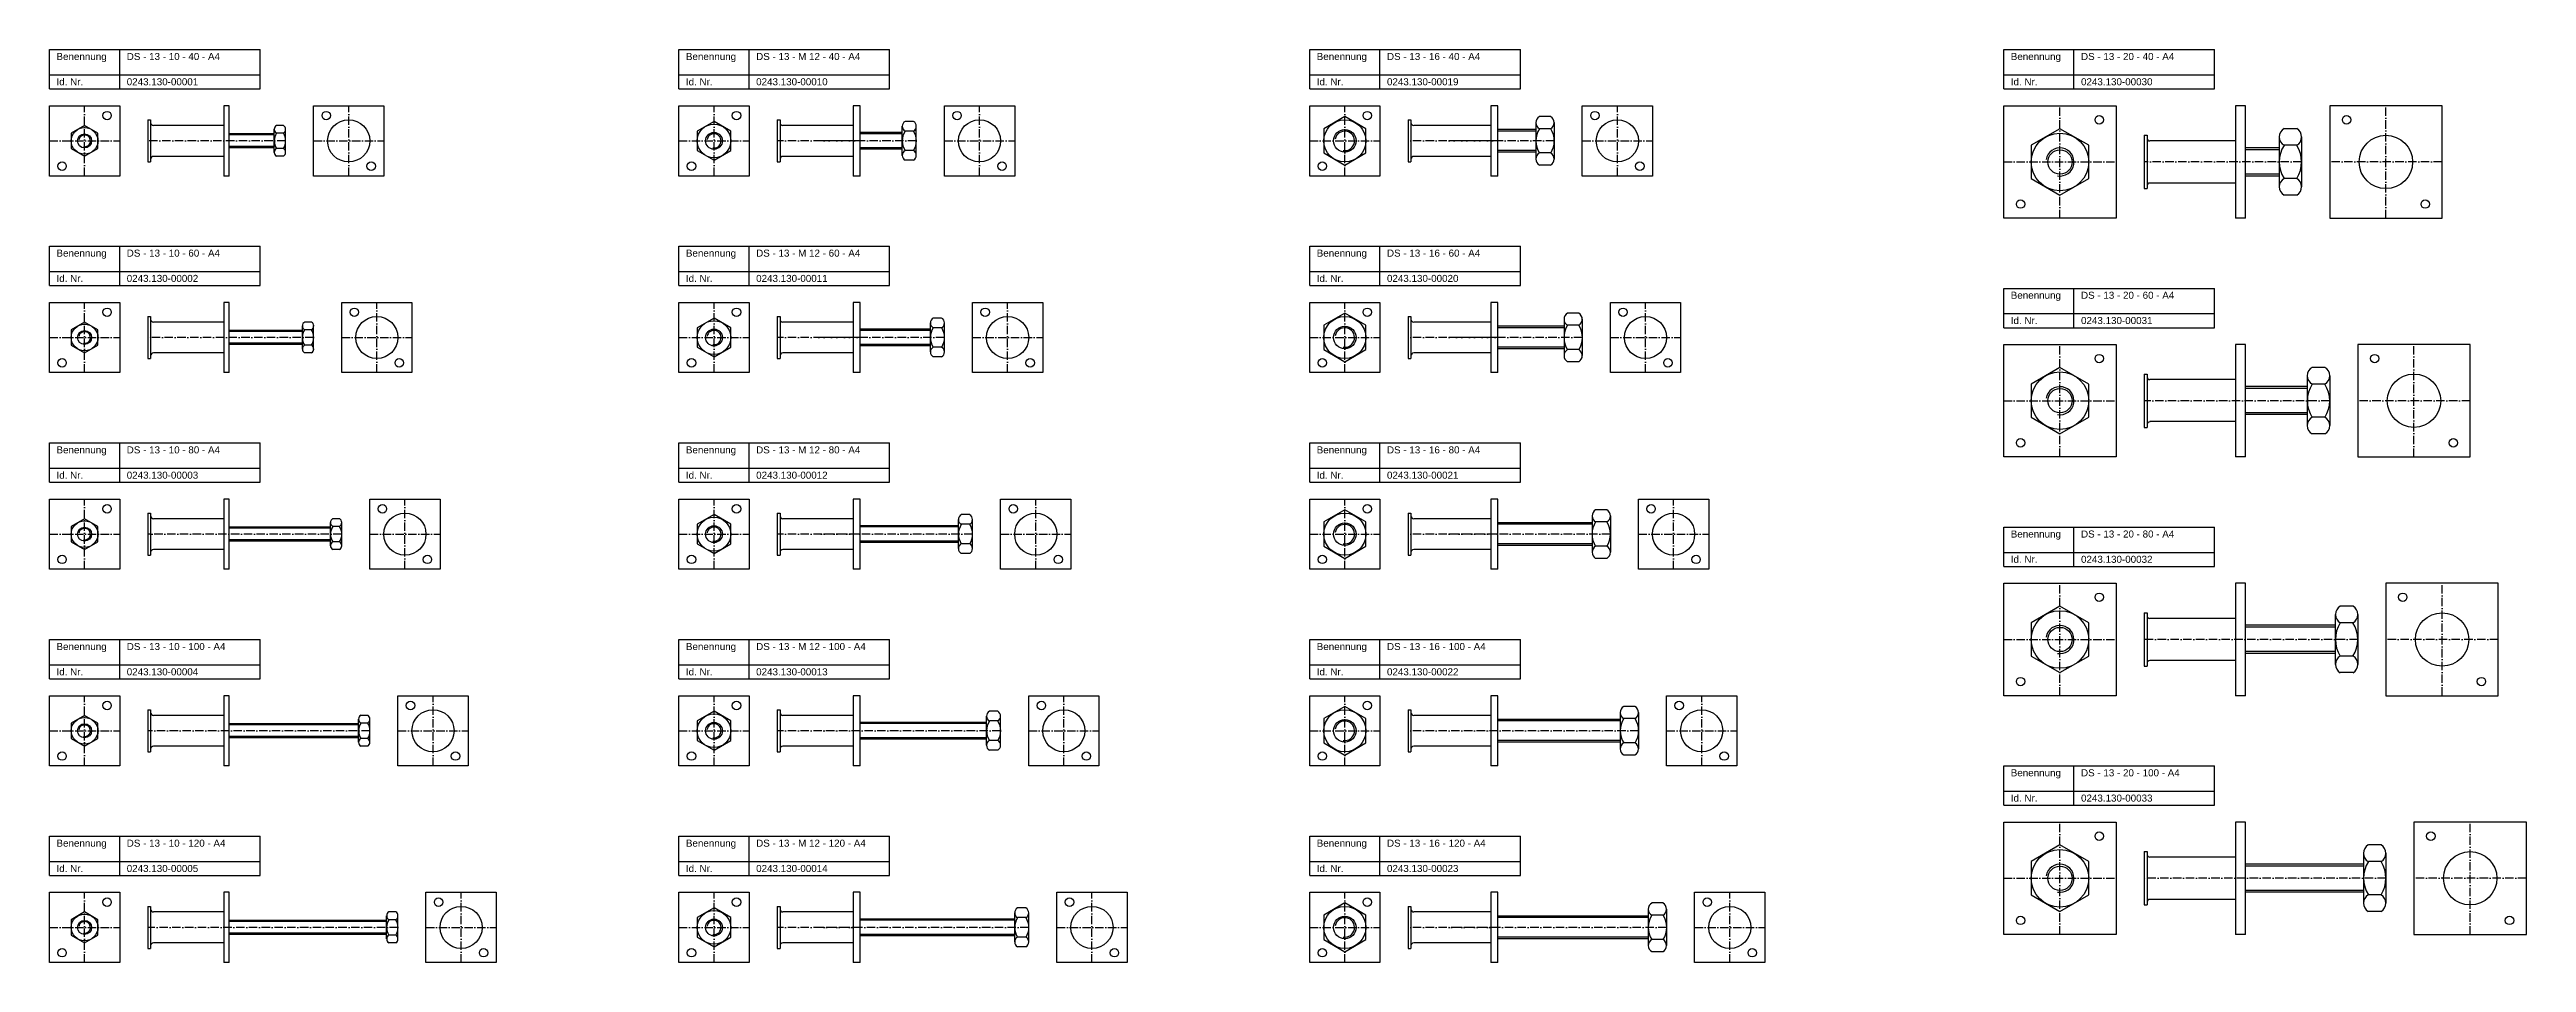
# Model space of a CAD drawing. Header units: millimetres. Extents: x 77 to 2545, y 1116 to 2936.
# Drawn here: x 77 to 1840, y 2286 to 2936 of the extents above; entities that cross this region are included whole.
import ezdxf

# ---------------------------------------------------------------- set-up
doc = ezdxf.new("R2010")
doc.units = ezdxf.units.MM
doc.header["$LTSCALE"] = 0.5
doc.linetypes.add('achse', pattern=[18, 12, -3, 0, -3])
doc.layers.add('HALFEN', color=2, linetype='CONTINUOUS')
doc.styles.add('ARIAL50', font='ARIAL.TTF', dxfattribs={"height": 5})

msp = doc.modelspace()

# ---------------------------------------------------------------- texts
at = {"layer": 'HALFEN', "style": 'ARIAL50'}
for s, p in [('Benennung', (82.2, 2928.8)), ('DS - 13 - 10 - 40 - A4', (132.2, 2928.8)), ('Benennung', (530.2, 2928.8)), ('DS - 13 - M 12 - 40 - A4', (580.2, 2928.8)), ('Benennung', (979.2, 2928.8)), ('DS - 13 - 16 - 40 - A4', (1029.2, 2928.8)), ('Benennung', (1473.2, 2928.8)), ('DS - 13 - 20 - 40 - A4', (1523.2, 2928.8)), ('Id. Nr.', (82.2, 2910.8)), ('0243.130-00001', (132.2, 2910.8)), ('Id. Nr.', (530.2, 2910.8)), ('0243.130-00010', (580.2, 2910.8)), ('Id. Nr.', (979.2, 2910.8)), ('0243.130-00019', (1029.2, 2910.8)), ('Id. Nr.', (1473.2, 2910.8)), ('0243.130-00030', (1523.2, 2910.8)), ('Benennung', (82.2, 2788.8)), ('DS - 13 - 10 - 60 - A4', (132.2, 2788.8)), ('Benennung', (530.2, 2788.8)), ('DS - 13 - M 12 - 60 - A4', (580.2, 2788.8)), ('Benennung', (979.2, 2788.8)), ('DS - 13 - 16 - 60 - A4', (1029.2, 2788.8)), ('Id. Nr.', (82.2, 2770.8)), ('0243.130-00002', (132.2, 2770.8)), ('Id. Nr.', (530.2, 2770.8)), ('0243.130-00011', (580.2, 2770.8)), ('Id. Nr.', (979.2, 2770.8)), ('0243.130-00020', (1029.2, 2770.8)), ('Benennung', (1473.2, 2758.8)), ('DS - 13 - 20 - 60 - A4', (1523.2, 2758.8)), ('Id. Nr.', (1473.2, 2740.8)), ('0243.130-00031', (1523.2, 2740.8)), ('Benennung', (82.2, 2648.7)), ('DS - 13 - 10 - 80 - A4', (132.2, 2648.7)), ('Benennung', (530.2, 2648.7)), ('DS - 13 - M 12 - 80 - A4', (580.2, 2648.7)), ('Benennung', (979.2, 2648.7)), ('DS - 13 - 16 - 80 - A4', (1029.2, 2648.7)), ('Id. Nr.', (82.2, 2630.7)), ('0243.130-00003', (132.2, 2630.7)), ('Id. Nr.', (530.2, 2630.7)), ('0243.130-00012', (580.2, 2630.7)), ('Id. Nr.', (979.2, 2630.7)), ('0243.130-00021', (1029.2, 2630.7)), ('Benennung', (1473.2, 2588.8)), ('DS - 13 - 20 - 80 - A4', (1523.2, 2588.8)), ('Id. Nr.', (1473.2, 2570.8)), ('0243.130-00032', (1523.2, 2570.8)), ('Benennung', (82.2, 2508.7)), ('DS - 13 - 10 - 100 - A4', (132.2, 2508.7)), ('Benennung', (530.2, 2508.7)), ('DS - 13 - M 12 - 100 - A4', (580.2, 2508.7)), ('Benennung', (979.2, 2508.7)), ('DS - 13 - 16 - 100 - A4', (1029.2, 2508.7)), ('Id. Nr.', (82.2, 2490.7)), ('0243.130-00004', (132.2, 2490.7)), ('Id. Nr.', (530.2, 2490.7)), ('0243.130-00013', (580.2, 2490.7)), ('Id. Nr.', (979.2, 2490.7)), ('0243.130-00022', (1029.2, 2490.7)), ('Benennung', (1473.2, 2418.8)), ('DS - 13 - 20 - 100 - A4', (1523.2, 2418.8)), ('Id. Nr.', (1473.2, 2400.8)), ('0243.130-00033', (1523.2, 2400.8)), ('Benennung', (82.2, 2368.7)), ('DS - 13 - 10 - 120 - A4', (132.2, 2368.7)), ('Benennung', (530.2, 2368.7)), ('DS - 13 - M 12 - 120 - A4', (580.2, 2368.7)), ('Benennung', (979.2, 2368.7)), ('DS - 13 - 16 - 120 - A4', (1029.2, 2368.7)), ('Id. Nr.', (82.2, 2350.7)), ('0243.130-00005', (132.2, 2350.7)), ('Id. Nr.', (530.2, 2350.7)), ('0243.130-00014', (580.2, 2350.7)), ('Id. Nr.', (979.2, 2350.7)), ('0243.130-00023', (1029.2, 2350.7))]:
    msp.add_text(s, height=5, dxfattribs=at).set_placement(p)

# ---------------------------------------------------------------- linework, layer by layer
at = {"layer": 'HALFEN'}
for p, q in [((77.2, 2936.2), (227.2, 2936.2)), ((77.2, 2908.2), (77.2, 2936.2)), ((127.2, 2908.2), (127.2, 2936.2)), ((227.2, 2908.2), (227.2, 2936.2)), ((525.2, 2936.2), (675.2, 2936.2)), ((525.2, 2908.2), (525.2, 2936.2)), ((575.2, 2908.2), (575.2, 2936.2)), ((675.2, 2908.2), (675.2, 2936.2)), ((974.2, 2936.2), (1124.2, 2936.2)), ((974.2, 2908.2), (974.2, 2936.2)), ((1024.2, 2908.2), (1024.2, 2936.2)), ((1124.2, 2908.2), (1124.2, 2936.2)), ((1468.2, 2936.2), (1618.2, 2936.2)), ((1468.2, 2908.2), (1468.2, 2936.2)), ((1518.2, 2908.2), (1518.2, 2936.2)), ((1618.2, 2908.2), (1618.2, 2936.2)), ((77.2, 2918.2), (227.2, 2918.2)), ((525.2, 2918.2), (675.2, 2918.2)), ((974.2, 2918.2), (1124.2, 2918.2)), ((1468.2, 2918.2), (1618.2, 2918.2)), ((77.2, 2908.2), (227.2, 2908.2)), ((77.2, 2896.2), (127.2, 2896.2)), ((77.2, 2846.2), (77.2, 2896.2)), ((127.2, 2896.2), (127.2, 2846.2)), ((205.2, 2896.2), (201.2, 2896.2)), ((201.2, 2896.2), (201.2, 2846.2)), ((205.2, 2846.2), (205.2, 2896.2)), ((265.2, 2896.2), (315.2, 2896.2)), ((265.2, 2846.2), (265.2, 2896.2)), ((315.2, 2896.2), (315.2, 2846.2)), ((525.2, 2908.2), (675.2, 2908.2)), ((525.2, 2896.2), (575.2, 2896.2)), ((525.2, 2846.2), (525.2, 2896.2)), ((575.2, 2896.2), (575.2, 2846.2)), ((649.2, 2896.2), (649.2, 2846.2)), ((654.2, 2896.2), (649.2, 2896.2)), ((654.2, 2846.2), (654.2, 2896.2)), ((714.2, 2896.2), (764.2, 2896.2)), ((714.2, 2846.2), (714.2, 2896.2)), ((764.2, 2896.2), (764.2, 2846.2)), ((974.2, 2908.2), (1124.2, 2908.2)), ((974.2, 2896.2), (1024.2, 2896.2)), ((974.2, 2846.2), (974.2, 2896.2)), ((1024.2, 2896.2), (1024.2, 2846.2)), ((1108.2, 2896.2), (1103.2, 2896.2)), ((1103.2, 2896.2), (1103.2, 2846.2)), ((1108.2, 2846.2), (1108.2, 2896.2)), ((1168.2, 2896.2), (1218.2, 2896.2)), ((1168.2, 2846.2), (1168.2, 2896.2)), ((1218.2, 2896.2), (1218.2, 2846.2)), ((1468.2, 2908.2), (1618.2, 2908.2)), ((1468.2, 2816.2), (1468.2, 2896.2)), ((1468.2, 2896.2), (1548.2, 2896.2)), ((1548.2, 2896.2), (1548.2, 2816.2)), ((1633.2, 2896.2), (1633.2, 2816.2)), ((1640.2, 2896.2), (1633.2, 2896.2)), ((1640.2, 2816.2), (1640.2, 2896.2)), ((1700.2, 2896.2), (1700.2, 2816.2)), ((1780.2, 2896.2), (1700.2, 2896.2)), ((1780.2, 2816.2), (1780.2, 2896.2)), ((102.2, 2882.2), (92.7, 2876.7)), ((92.7, 2876.7), (92.7, 2865.8)), ((111.7, 2876.7), (102.2, 2882.2)), ((111.7, 2865.8), (111.7, 2876.7)), ((147.2, 2886.2), (149.2, 2886.2)), ((147.2, 2886.2), (147.2, 2856.2)), ((149.2, 2886.2), (149.2, 2856.2)), ((201.2, 2882.2), (151.2, 2882.2)), ((237.2, 2876.2), (205.2, 2876.2)), ((237.2, 2875.4), (205.2, 2875.4)), ((237.2, 2863), (237.2, 2879.5)), ((243.7, 2882.2), (238.8, 2882.2)), ((243.7, 2876.7), (238.8, 2876.7)), ((245.2, 2863), (245.2, 2879.5)), ((595.2, 2886.2), (597.2, 2886.2)), ((595.2, 2886.2), (595.2, 2856.2)), ((597.2, 2886.2), (597.2, 2856.2)), ((649.2, 2882.2), (599.2, 2882.2)), ((684.2, 2877.2), (654.2, 2877.2)), ((684.2, 2876.3), (654.2, 2876.3)), ((684.2, 2860.9), (684.2, 2881.6)), ((692.2, 2885.1), (686.2, 2885.1)), ((692.2, 2878.2), (686.2, 2878.2)), ((694.2, 2860.9), (694.2, 2881.6)), ((1044.2, 2886.2), (1046.2, 2886.2)), ((1044.2, 2886.2), (1044.2, 2856.2)), ((1046.2, 2886.2), (1046.2, 2856.2)), ((1103.2, 2882.2), (1048.2, 2882.2)), ((1135.2, 2879.2), (1108.2, 2879.2)), ((1135.2, 2878.2), (1108.2, 2878.2)), ((1135.2, 2884.2), (1135.2, 2858.3)), ((1145.7, 2888.6), (1137.7, 2888.6)), ((1145.7, 2879.9), (1137.7, 2879.9)), ((1148.2, 2884.2), (1148.2, 2858.3)), ((1568.2, 2875.2), (1568.2, 2837.2)), ((1568.2, 2875.2), (1570.2, 2875.2)), ((1570.2, 2875.2), (1570.2, 2837.2)), ((1664.2, 2874), (1664.2, 2838.5)), ((1676.8, 2879.9), (1667.7, 2879.9)), ((1680.2, 2874), (1680.2, 2838.5)), ((92.7, 2865.8), (102.2, 2860.3)), ((102.2, 2860.3), (111.7, 2865.8)), ((147.2, 2856.2), (149.2, 2856.2)), ((201.2, 2860.2), (151.2, 2860.2)), ((237.2, 2867.1), (205.2, 2867.1)), ((237.2, 2866.3), (205.2, 2866.3)), ((243.7, 2865.8), (238.8, 2865.8)), ((243.7, 2860.3), (238.8, 2860.3)), ((595.2, 2856.2), (597.2, 2856.2)), ((649.2, 2860.2), (599.2, 2860.2)), ((684.2, 2866.2), (654.2, 2866.2)), ((684.2, 2865.2), (654.2, 2865.2)), ((692.2, 2864.3), (686.2, 2864.3)), ((692.2, 2857.4), (686.2, 2857.4)), ((1044.2, 2856.2), (1046.2, 2856.2)), ((1103.2, 2860.2), (1048.2, 2860.2)), ((1135.2, 2864.3), (1108.2, 2864.3)), ((1135.2, 2863.2), (1108.2, 2863.2)), ((1145.7, 2862.6), (1137.7, 2862.6)), ((1633.2, 2871.2), (1572.2, 2871.2)), ((1664.2, 2866.3), (1640.2, 2866.3)), ((1664.2, 2864.9), (1640.2, 2864.9)), ((1676.8, 2868.1), (1667.7, 2868.1)), ((127.2, 2846.2), (77.2, 2846.2)), ((205.2, 2846.2), (201.2, 2846.2)), ((315.2, 2846.2), (265.2, 2846.2)), ((575.2, 2846.2), (525.2, 2846.2)), ((654.2, 2846.2), (649.2, 2846.2)), ((764.2, 2846.2), (714.2, 2846.2)), ((1024.2, 2846.2), (974.2, 2846.2)), ((1108.2, 2846.2), (1103.2, 2846.2)), ((1145.7, 2853.9), (1137.7, 2853.9)), ((1218.2, 2846.2), (1168.2, 2846.2)), ((1633.2, 2841.2), (1572.2, 2841.2)), ((1664.2, 2847.6), (1640.2, 2847.6)), ((1664.2, 2846.2), (1640.2, 2846.2)), ((1676.8, 2844.4), (1667.7, 2844.4)), ((1568.2, 2837.2), (1570.2, 2837.2)), ((1676.8, 2832.6), (1667.7, 2832.6)), ((1548.2, 2816.2), (1468.2, 2816.2)), ((1640.2, 2816.2), (1633.2, 2816.2)), ((1700.2, 2816.2), (1780.2, 2816.2)), ((77.2, 2796.3), (227.2, 2796.3)), ((77.2, 2768.2), (77.2, 2796.3)), ((127.2, 2768.2), (127.2, 2796.3)), ((227.2, 2768.2), (227.2, 2796.3)), ((525.2, 2796.3), (675.2, 2796.3)), ((525.2, 2768.2), (525.2, 2796.3)), ((575.2, 2768.2), (575.2, 2796.3)), ((675.2, 2768.2), (675.2, 2796.3)), ((974.2, 2796.3), (1124.2, 2796.3)), ((974.2, 2768.2), (974.2, 2796.3)), ((1024.2, 2768.2), (1024.2, 2796.3)), ((1124.2, 2768.2), (1124.2, 2796.3)), ((77.2, 2778.2), (227.2, 2778.2)), ((77.2, 2768.2), (227.2, 2768.2)), ((525.2, 2778.2), (675.2, 2778.2)), ((525.2, 2768.2), (675.2, 2768.2)), ((974.2, 2778.2), (1124.2, 2778.2)), ((974.2, 2768.2), (1124.2, 2768.2)), ((77.2, 2706.2), (77.2, 2756.2)), ((77.2, 2756.2), (127.2, 2756.2)), ((127.2, 2756.2), (127.2, 2706.2)), ((201.2, 2756.2), (201.2, 2706.2)), ((205.2, 2756.2), (201.2, 2756.2)), ((205.2, 2706.2), (205.2, 2756.2)), ((285.2, 2756.2), (335.2, 2756.2)), ((285.2, 2706.2), (285.2, 2756.2)), ((335.2, 2756.2), (335.2, 2706.2)), ((525.2, 2756.2), (575.2, 2756.2)), ((525.2, 2706.2), (525.2, 2756.2)), ((575.2, 2756.2), (575.2, 2706.2)), ((649.2, 2756.2), (649.2, 2706.2)), ((654.2, 2756.2), (649.2, 2756.2)), ((654.2, 2706.2), (654.2, 2756.2)), ((734.2, 2756.2), (784.2, 2756.2)), ((734.2, 2706.2), (734.2, 2756.2)), ((784.2, 2756.2), (784.2, 2706.2)), ((974.2, 2756.2), (1024.2, 2756.2)), ((974.2, 2706.2), (974.2, 2756.2)), ((1024.2, 2756.2), (1024.2, 2706.2)), ((1103.2, 2756.2), (1103.2, 2706.2)), ((1108.2, 2756.2), (1103.2, 2756.2)), ((1108.2, 2706.2), (1108.2, 2756.2)), ((1188.2, 2756.2), (1238.2, 2756.2)), ((1188.2, 2706.2), (1188.2, 2756.2)), ((1238.2, 2756.2), (1238.2, 2706.2)), ((1468.2, 2766.2), (1618.2, 2766.2)), ((1468.2, 2738.2), (1468.2, 2766.2)), ((1518.2, 2738.2), (1518.2, 2766.2)), ((1618.2, 2738.2), (1618.2, 2766.2)), ((102.2, 2742.2), (92.7, 2736.7)), ((92.7, 2736.7), (92.7, 2725.8)), ((111.7, 2736.7), (102.2, 2742.2)), ((111.7, 2725.8), (111.7, 2736.7)), ((147.2, 2746.2), (147.2, 2716.2)), ((147.2, 2746.2), (149.2, 2746.2)), ((149.2, 2746.2), (149.2, 2716.2)), ((201.2, 2742.2), (151.2, 2742.2)), ((257.2, 2736.2), (205.2, 2736.2)), ((257.2, 2735.4), (205.2, 2735.4)), ((257.2, 2723), (257.2, 2739.5)), ((263.7, 2742.2), (258.8, 2742.2)), ((263.7, 2736.7), (258.8, 2736.7)), ((265.2, 2723), (265.2, 2739.5)), ((595.2, 2746.2), (595.2, 2716.2)), ((595.2, 2746.2), (597.2, 2746.2)), ((597.2, 2746.2), (597.2, 2716.2)), ((649.2, 2742.2), (599.2, 2742.2)), ((704.2, 2737.2), (654.2, 2737.2)), ((704.2, 2736.3), (654.2, 2736.3)), ((704.2, 2720.9), (704.2, 2741.6)), ((712.2, 2745.1), (706.2, 2745.1)), ((712.2, 2738.2), (706.2, 2738.2)), ((714.2, 2720.9), (714.2, 2741.6)), ((1044.2, 2746.2), (1044.2, 2716.2)), ((1044.2, 2746.2), (1046.2, 2746.2)), ((1046.2, 2746.2), (1046.2, 2716.2)), ((1103.2, 2742.2), (1048.2, 2742.2)), ((1155.2, 2739.2), (1108.2, 2739.2)), ((1155.2, 2738.2), (1108.2, 2738.2)), ((1155.2, 2744.2), (1155.2, 2718.3)), ((1165.7, 2748.6), (1157.7, 2748.6)), ((1165.7, 2739.9), (1157.7, 2739.9)), ((1168.2, 2744.2), (1168.2, 2718.3)), ((1468.2, 2748.2), (1618.2, 2748.2)), ((1468.2, 2738.2), (1618.2, 2738.2)), ((92.7, 2725.8), (102.2, 2720.3)), ((102.2, 2720.3), (111.7, 2725.8)), ((147.2, 2716.2), (149.2, 2716.2)), ((201.2, 2720.2), (151.2, 2720.2)), ((257.2, 2727.1), (205.2, 2727.1)), ((257.2, 2726.2), (205.2, 2726.2)), ((263.7, 2725.8), (258.8, 2725.8)), ((263.7, 2720.3), (258.8, 2720.3)), ((595.2, 2716.2), (597.2, 2716.2)), ((649.2, 2720.2), (599.2, 2720.2)), ((704.2, 2726.2), (654.2, 2726.2)), ((704.2, 2725.2), (654.2, 2725.2)), ((712.2, 2724.3), (706.2, 2724.3)), ((712.2, 2717.4), (706.2, 2717.4)), ((1044.2, 2716.2), (1046.2, 2716.2)), ((1103.2, 2720.2), (1048.2, 2720.2)), ((1155.2, 2724.3), (1108.2, 2724.3)), ((1155.2, 2723.2), (1108.2, 2723.2)), ((1165.7, 2722.6), (1157.7, 2722.6)), ((1468.2, 2726.2), (1548.2, 2726.2)), ((1468.2, 2646.2), (1468.2, 2726.2)), ((1548.2, 2726.2), (1548.2, 2646.2)), ((1633.2, 2726.2), (1633.2, 2646.2)), ((1640.2, 2726.2), (1633.2, 2726.2)), ((1640.2, 2646.2), (1640.2, 2726.2)), ((1800.2, 2726.2), (1720.2, 2726.2)), ((1720.2, 2726.2), (1720.2, 2646.2)), ((1800.2, 2646.2), (1800.2, 2726.2)), ((127.2, 2706.2), (77.2, 2706.2)), ((205.2, 2706.2), (201.2, 2706.2)), ((335.2, 2706.2), (285.2, 2706.2)), ((575.2, 2706.2), (525.2, 2706.2)), ((654.2, 2706.2), (649.2, 2706.2)), ((784.2, 2706.2), (734.2, 2706.2)), ((1024.2, 2706.2), (974.2, 2706.2)), ((1108.2, 2706.2), (1103.2, 2706.2)), ((1165.7, 2713.9), (1157.7, 2713.9)), ((1238.2, 2706.2), (1188.2, 2706.2)), ((1568.2, 2705.2), (1568.2, 2667.2)), ((1568.2, 2705.2), (1570.2, 2705.2)), ((1570.2, 2705.2), (1570.2, 2667.2)), ((1633.2, 2701.2), (1572.2, 2701.2)), ((1684.2, 2704), (1684.2, 2668.5)), ((1696.8, 2709.9), (1687.7, 2709.9)), ((1696.8, 2698.1), (1687.7, 2698.1)), ((1700.2, 2704), (1700.2, 2668.5)), ((1684.2, 2696.3), (1640.2, 2696.3)), ((1684.2, 2694.9), (1640.2, 2694.9)), ((1568.2, 2667.2), (1570.2, 2667.2)), ((1633.2, 2671.3), (1572.2, 2671.3)), ((1684.2, 2677.6), (1640.2, 2677.6)), ((1684.2, 2676.3), (1640.2, 2676.3)), ((1696.8, 2674.4), (1687.7, 2674.4)), ((1696.8, 2662.6), (1687.7, 2662.6)), ((77.2, 2656.2), (227.2, 2656.2)), ((77.2, 2628.2), (77.2, 2656.2)), ((127.2, 2628.2), (127.2, 2656.2)), ((227.2, 2628.2), (227.2, 2656.2)), ((525.2, 2656.2), (675.2, 2656.2)), ((525.2, 2628.2), (525.2, 2656.2)), ((575.2, 2628.2), (575.2, 2656.2)), ((675.2, 2628.2), (675.2, 2656.2)), ((974.2, 2656.2), (1124.2, 2656.2)), ((974.2, 2628.2), (974.2, 2656.2)), ((1024.2, 2628.2), (1024.2, 2656.2)), ((1124.2, 2628.2), (1124.2, 2656.2)), ((1548.2, 2646.2), (1468.2, 2646.2)), ((1640.2, 2646.2), (1633.2, 2646.2)), ((1720.2, 2646.2), (1800.2, 2646.2)), ((77.2, 2638.2), (227.2, 2638.2)), ((77.2, 2628.2), (227.2, 2628.2)), ((525.2, 2638.2), (675.2, 2638.2)), ((525.2, 2628.2), (675.2, 2628.2)), ((974.2, 2638.2), (1124.2, 2638.2)), ((974.2, 2628.2), (1124.2, 2628.2)), ((77.2, 2616.2), (127.2, 2616.2)), ((77.2, 2566.2), (77.2, 2616.2)), ((127.2, 2616.2), (127.2, 2566.2)), ((205.2, 2616.2), (201.2, 2616.2)), ((201.2, 2616.2), (201.2, 2566.2)), ((205.2, 2566.2), (205.2, 2616.2)), ((305.2, 2616.2), (355.2, 2616.2)), ((305.2, 2566.2), (305.2, 2616.2)), ((355.2, 2616.2), (355.2, 2566.2)), ((525.2, 2616.2), (575.2, 2616.2)), ((525.2, 2566.2), (525.2, 2616.2)), ((575.2, 2616.2), (575.2, 2566.2)), ((649.2, 2616.2), (649.2, 2566.2)), ((654.2, 2616.2), (649.2, 2616.2)), ((654.2, 2566.2), (654.2, 2616.2)), ((754.2, 2616.2), (804.2, 2616.2)), ((754.2, 2566.2), (754.2, 2616.2)), ((804.2, 2616.2), (804.2, 2566.2)), ((974.2, 2616.2), (1024.2, 2616.2)), ((974.2, 2566.2), (974.2, 2616.2)), ((1024.2, 2616.2), (1024.2, 2566.2)), ((1103.2, 2616.2), (1103.2, 2566.2)), ((1108.2, 2616.2), (1103.2, 2616.2)), ((1108.2, 2566.2), (1108.2, 2616.2)), ((1208.2, 2616.2), (1258.2, 2616.2)), ((1208.2, 2566.2), (1208.2, 2616.2)), ((1258.2, 2616.2), (1258.2, 2566.2)), ((102.2, 2602.2), (92.7, 2596.7)), ((92.7, 2596.7), (92.7, 2585.8)), ((111.7, 2596.7), (102.2, 2602.2)), ((111.7, 2585.8), (111.7, 2596.7)), ((147.2, 2606.2), (149.2, 2606.2)), ((147.2, 2606.2), (147.2, 2576.2)), ((149.2, 2606.2), (149.2, 2576.2)), ((201.2, 2602.2), (151.2, 2602.2)), ((277.2, 2596.2), (205.2, 2596.2)), ((277.2, 2595.4), (205.2, 2595.4)), ((277.2, 2583), (277.2, 2599.5)), ((283.7, 2602.2), (278.8, 2602.2)), ((283.7, 2596.7), (278.8, 2596.7)), ((285.2, 2583), (285.2, 2599.5)), ((595.2, 2606.2), (597.2, 2606.2)), ((595.2, 2606.2), (595.2, 2576.2)), ((597.2, 2606.2), (597.2, 2576.2)), ((649.2, 2602.2), (599.2, 2602.2)), ((724.2, 2597.2), (654.2, 2597.2)), ((724.2, 2596.3), (654.2, 2596.3)), ((724.2, 2580.9), (724.2, 2601.6)), ((732.2, 2605.1), (726.2, 2605.1)), ((732.2, 2598.2), (726.2, 2598.2)), ((734.2, 2580.9), (734.2, 2601.6)), ((1044.2, 2606.2), (1046.2, 2606.2)), ((1044.2, 2606.2), (1044.2, 2576.2)), ((1046.2, 2606.2), (1046.2, 2576.2)), ((1103.2, 2602.2), (1048.2, 2602.2)), ((1175.2, 2599.2), (1108.2, 2599.2)), ((1175.2, 2598.2), (1108.2, 2598.2)), ((1175.2, 2604.2), (1175.2, 2578.3)), ((1185.7, 2608.6), (1177.7, 2608.6)), ((1185.7, 2599.9), (1177.7, 2599.9)), ((1188.2, 2604.2), (1188.2, 2578.3)), ((1468.2, 2596.2), (1618.2, 2596.2)), ((1468.2, 2568.2), (1468.2, 2596.2)), ((1518.2, 2568.2), (1518.2, 2596.2)), ((1618.2, 2568.2), (1618.2, 2596.2)), ((92.7, 2585.8), (102.2, 2580.3)), ((102.2, 2580.3), (111.7, 2585.8)), ((147.2, 2576.2), (149.2, 2576.2)), ((201.2, 2580.2), (151.2, 2580.2)), ((277.2, 2587.1), (205.2, 2587.1)), ((277.2, 2586.3), (205.2, 2586.3)), ((283.7, 2585.8), (278.8, 2585.8)), ((283.7, 2580.3), (278.8, 2580.3)), ((595.2, 2576.2), (597.2, 2576.2)), ((649.2, 2580.2), (599.2, 2580.2)), ((724.2, 2586.2), (654.2, 2586.2)), ((724.2, 2585.2), (654.2, 2585.2)), ((732.2, 2584.3), (726.2, 2584.3)), ((732.2, 2577.4), (726.2, 2577.4)), ((1044.2, 2576.2), (1046.2, 2576.2)), ((1103.2, 2580.2), (1048.2, 2580.2)), ((1175.2, 2584.3), (1108.2, 2584.3)), ((1175.2, 2583.2), (1108.2, 2583.2)), ((1185.7, 2582.6), (1177.7, 2582.6)), ((1468.2, 2578.2), (1618.2, 2578.2)), ((127.2, 2566.2), (77.2, 2566.2)), ((205.2, 2566.2), (201.2, 2566.2)), ((355.2, 2566.2), (305.2, 2566.2)), ((575.2, 2566.2), (525.2, 2566.2)), ((654.2, 2566.2), (649.2, 2566.2)), ((804.2, 2566.2), (754.2, 2566.2)), ((1024.2, 2566.2), (974.2, 2566.2)), ((1108.2, 2566.2), (1103.2, 2566.2)), ((1185.7, 2573.9), (1177.7, 2573.9)), ((1258.2, 2566.2), (1208.2, 2566.2)), ((1468.2, 2568.2), (1618.2, 2568.2)), ((1468.2, 2556.2), (1548.2, 2556.2)), ((1468.2, 2476.2), (1468.2, 2556.2)), ((1548.2, 2556.2), (1548.2, 2476.2)), ((1633.2, 2556.2), (1633.2, 2476.2)), ((1640.2, 2556.2), (1633.2, 2556.2)), ((1640.2, 2476.2), (1640.2, 2556.2)), ((1716.8, 2539.9), (1707.7, 2539.9)), ((1820.2, 2556.2), (1740.2, 2556.2)), ((1740.2, 2556.2), (1740.2, 2476.2)), ((1820.2, 2476.2), (1820.2, 2556.2)), ((1568.2, 2535.2), (1568.2, 2497.2)), ((1568.2, 2535.2), (1570.2, 2535.2)), ((1570.2, 2535.2), (1570.2, 2497.2)), ((1633.2, 2531.2), (1572.2, 2531.2)), ((1704.2, 2526.3), (1640.2, 2526.3)), ((1704.2, 2524.9), (1640.2, 2524.9)), ((1704.2, 2534), (1704.2, 2498.5)), ((1716.8, 2528.1), (1707.7, 2528.1)), ((1720.2, 2534), (1720.2, 2498.5)), ((77.2, 2516.2), (227.2, 2516.2)), ((77.2, 2488.2), (77.2, 2516.2)), ((127.2, 2488.2), (127.2, 2516.2)), ((227.2, 2488.2), (227.2, 2516.2)), ((525.2, 2516.2), (675.2, 2516.2)), ((525.2, 2488.2), (525.2, 2516.2)), ((575.2, 2488.2), (575.2, 2516.2)), ((675.2, 2488.2), (675.2, 2516.2)), ((974.2, 2516.2), (1124.2, 2516.2)), ((974.2, 2488.2), (974.2, 2516.2)), ((1024.2, 2488.2), (1024.2, 2516.2)), ((1124.2, 2488.2), (1124.2, 2516.2)), ((1704.2, 2507.6), (1640.2, 2507.6)), ((1704.2, 2506.3), (1640.2, 2506.3)), ((1716.8, 2504.4), (1707.7, 2504.4)), ((77.2, 2498.2), (227.2, 2498.2)), ((77.2, 2488.2), (227.2, 2488.2)), ((525.2, 2498.2), (675.2, 2498.2)), ((525.2, 2488.2), (675.2, 2488.2)), ((974.2, 2498.2), (1124.2, 2498.2)), ((974.2, 2488.2), (1124.2, 2488.2)), ((1568.2, 2497.2), (1570.2, 2497.2)), ((1633.2, 2501.2), (1572.2, 2501.2)), ((1716.8, 2492.6), (1707.7, 2492.6)), ((77.2, 2476.2), (127.2, 2476.2)), ((77.2, 2426.2), (77.2, 2476.2)), ((127.2, 2476.2), (127.2, 2426.2)), ((201.2, 2476.2), (201.2, 2426.2)), ((205.2, 2476.2), (201.2, 2476.2)), ((205.2, 2426.2), (205.2, 2476.2)), ((325.2, 2476.2), (375.2, 2476.2)), ((325.2, 2426.2), (325.2, 2476.2)), ((375.2, 2476.2), (375.2, 2426.2)), ((525.2, 2476.2), (575.2, 2476.2)), ((525.2, 2426.2), (525.2, 2476.2)), ((575.2, 2476.2), (575.2, 2426.2)), ((649.2, 2476.2), (649.2, 2426.2)), ((654.2, 2476.2), (649.2, 2476.2)), ((654.2, 2426.2), (654.2, 2476.2)), ((774.2, 2476.2), (824.2, 2476.2)), ((774.2, 2426.2), (774.2, 2476.2)), ((824.2, 2476.2), (824.2, 2426.2)), ((974.2, 2476.2), (1024.2, 2476.2)), ((974.2, 2426.2), (974.2, 2476.2)), ((1024.2, 2476.2), (1024.2, 2426.2)), ((1108.2, 2476.2), (1103.2, 2476.2)), ((1103.2, 2476.2), (1103.2, 2426.2)), ((1108.2, 2426.2), (1108.2, 2476.2)), ((1205.7, 2468.6), (1197.7, 2468.6)), ((1228.2, 2476.2), (1278.2, 2476.2)), ((1228.2, 2426.2), (1228.2, 2476.2)), ((1278.2, 2476.2), (1278.2, 2426.2)), ((1548.2, 2476.2), (1468.2, 2476.2)), ((1640.2, 2476.2), (1633.2, 2476.2)), ((1740.2, 2476.2), (1820.2, 2476.2)), ((102.2, 2462.2), (92.7, 2456.7)), ((92.7, 2456.7), (92.7, 2445.8)), ((111.7, 2456.7), (102.2, 2462.2)), ((111.7, 2445.8), (111.7, 2456.7)), ((147.2, 2466.2), (147.2, 2436.2)), ((147.2, 2466.2), (149.2, 2466.2)), ((149.2, 2466.2), (149.2, 2436.2)), ((201.2, 2462.2), (151.2, 2462.2)), ((297.2, 2456.2), (205.2, 2456.2)), ((297.2, 2455.4), (205.2, 2455.4)), ((297.2, 2443), (297.2, 2459.5)), ((303.7, 2462.2), (298.8, 2462.2)), ((303.7, 2456.7), (298.8, 2456.7)), ((305.2, 2443), (305.2, 2459.5)), ((595.2, 2466.2), (595.2, 2436.2)), ((595.2, 2466.2), (597.2, 2466.2)), ((597.2, 2466.2), (597.2, 2436.2)), ((649.2, 2462.2), (599.2, 2462.2)), ((744.2, 2457.2), (654.2, 2457.2)), ((744.2, 2456.3), (654.2, 2456.3)), ((744.2, 2440.9), (744.2, 2461.6)), ((752.2, 2465.1), (746.2, 2465.1)), ((752.2, 2458.2), (746.2, 2458.2)), ((754.2, 2440.9), (754.2, 2461.6)), ((1044.2, 2466.2), (1044.2, 2436.2)), ((1044.2, 2466.2), (1046.2, 2466.2)), ((1046.2, 2466.2), (1046.2, 2436.2)), ((1103.2, 2462.2), (1048.2, 2462.2)), ((1195.2, 2459.2), (1108.2, 2459.2)), ((1195.2, 2458.2), (1108.2, 2458.2)), ((1195.2, 2464.2), (1195.2, 2438.3)), ((1205.7, 2459.9), (1197.7, 2459.9)), ((1208.2, 2464.2), (1208.2, 2438.3)), ((92.7, 2445.8), (102.2, 2440.3)), ((102.2, 2440.3), (111.7, 2445.8)), ((147.2, 2436.2), (149.2, 2436.2)), ((201.2, 2440.2), (151.2, 2440.2)), ((297.2, 2447.1), (205.2, 2447.1)), ((297.2, 2446.3), (205.2, 2446.3)), ((303.7, 2445.8), (298.8, 2445.8)), ((303.7, 2440.3), (298.8, 2440.3)), ((595.2, 2436.2), (597.2, 2436.2)), ((649.2, 2440.2), (599.2, 2440.2)), ((744.2, 2446.2), (654.2, 2446.2)), ((744.2, 2445.2), (654.2, 2445.2)), ((752.2, 2444.3), (746.2, 2444.3)), ((752.2, 2437.4), (746.2, 2437.4)), ((1044.2, 2436.2), (1046.2, 2436.2)), ((1103.2, 2440.2), (1048.2, 2440.2)), ((1195.2, 2444.3), (1108.2, 2444.3)), ((1195.2, 2443.2), (1108.2, 2443.2)), ((1205.7, 2442.6), (1197.7, 2442.6)), ((1205.7, 2433.9), (1197.7, 2433.9)), ((127.2, 2426.2), (77.2, 2426.2)), ((205.2, 2426.2), (201.2, 2426.2)), ((375.2, 2426.2), (325.2, 2426.2)), ((575.2, 2426.2), (525.2, 2426.2)), ((654.2, 2426.2), (649.2, 2426.2)), ((824.2, 2426.2), (774.2, 2426.2)), ((1024.2, 2426.2), (974.2, 2426.2)), ((1108.2, 2426.2), (1103.2, 2426.2)), ((1278.2, 2426.2), (1228.2, 2426.2)), ((1468.2, 2426.2), (1618.2, 2426.2)), ((1468.2, 2398.2), (1468.2, 2426.2)), ((1518.2, 2398.2), (1518.2, 2426.2)), ((1618.2, 2398.2), (1618.2, 2426.2)), ((1468.2, 2408.2), (1618.2, 2408.2)), ((1468.2, 2398.2), (1618.2, 2398.2)), ((1468.2, 2306.2), (1468.2, 2386.2)), ((1468.2, 2386.2), (1548.2, 2386.2)), ((1548.2, 2386.2), (1548.2, 2306.2)), ((1633.2, 2386.2), (1633.2, 2306.2)), ((1640.2, 2386.2), (1633.2, 2386.2)), ((1640.2, 2306.2), (1640.2, 2386.2)), ((1840.2, 2386.2), (1760.2, 2386.2)), ((1760.2, 2386.2), (1760.2, 2306.2)), ((1840.2, 2306.2), (1840.2, 2386.2)), ((77.2, 2376.2), (227.2, 2376.2)), ((77.2, 2348.2), (77.2, 2376.2)), ((127.2, 2348.2), (127.2, 2376.2)), ((227.2, 2348.2), (227.2, 2376.2)), ((525.2, 2376.2), (675.2, 2376.2)), ((525.2, 2348.2), (525.2, 2376.2)), ((575.2, 2348.2), (575.2, 2376.2)), ((675.2, 2348.2), (675.2, 2376.2)), ((974.2, 2376.2), (1124.2, 2376.2)), ((974.2, 2348.2), (974.2, 2376.2)), ((1024.2, 2348.2), (1024.2, 2376.2)), ((1124.2, 2348.2), (1124.2, 2376.2)), ((1568.2, 2365.2), (1568.2, 2327.2)), ((1568.2, 2365.2), (1570.2, 2365.2)), ((1570.2, 2365.2), (1570.2, 2327.2)), ((1724.2, 2364), (1724.2, 2328.5)), ((1736.8, 2369.9), (1727.7, 2369.9)), ((1740.2, 2364), (1740.2, 2328.5)), ((77.2, 2358.2), (227.2, 2358.2)), ((77.2, 2348.2), (227.2, 2348.2)), ((525.2, 2358.2), (675.2, 2358.2)), ((525.2, 2348.2), (675.2, 2348.2)), ((974.2, 2358.2), (1124.2, 2358.2)), ((974.2, 2348.2), (1124.2, 2348.2)), ((1633.2, 2361.2), (1572.2, 2361.2)), ((1724.2, 2356.3), (1640.2, 2356.3)), ((1724.2, 2354.9), (1640.2, 2354.9)), ((1736.8, 2358.1), (1727.7, 2358.1)), ((77.2, 2336.2), (127.2, 2336.2)), ((77.2, 2286.2), (77.2, 2336.2)), ((127.2, 2336.2), (127.2, 2286.2)), ((201.2, 2336.2), (201.2, 2286.2)), ((205.2, 2336.2), (201.2, 2336.2)), ((205.2, 2286.2), (205.2, 2336.2)), ((345.2, 2336.2), (395.2, 2336.2)), ((345.2, 2286.2), (345.2, 2336.2)), ((395.2, 2336.2), (395.2, 2286.2)), ((525.2, 2336.2), (575.2, 2336.2)), ((525.2, 2286.2), (525.2, 2336.2)), ((575.2, 2336.2), (575.2, 2286.2)), ((649.2, 2336.2), (649.2, 2286.2)), ((654.2, 2336.2), (649.2, 2336.2)), ((654.2, 2286.2), (654.2, 2336.2)), ((794.2, 2336.2), (844.2, 2336.2)), ((794.2, 2286.2), (794.2, 2336.2)), ((844.2, 2336.2), (844.2, 2286.2)), ((974.2, 2336.2), (1024.2, 2336.2)), ((974.2, 2286.2), (974.2, 2336.2)), ((1024.2, 2336.2), (1024.2, 2286.2)), ((1108.2, 2336.2), (1103.2, 2336.2)), ((1103.2, 2336.2), (1103.2, 2286.2)), ((1108.2, 2286.2), (1108.2, 2336.2)), ((1225.7, 2328.6), (1217.7, 2328.6)), ((1248.2, 2336.2), (1298.2, 2336.2)), ((1248.2, 2286.2), (1248.2, 2336.2)), ((1298.2, 2336.2), (1298.2, 2286.2)), ((1568.2, 2327.2), (1570.2, 2327.2)), ((1633.2, 2331.2), (1572.2, 2331.2)), ((1724.2, 2337.6), (1640.2, 2337.6)), ((1724.2, 2336.2), (1640.2, 2336.2)), ((1736.8, 2334.4), (1727.7, 2334.4)), ((102.2, 2322.2), (92.7, 2316.7)), ((92.7, 2316.7), (92.7, 2305.8)), ((111.7, 2316.7), (102.2, 2322.2)), ((111.7, 2305.8), (111.7, 2316.7)), ((147.2, 2326.2), (149.2, 2326.2)), ((147.2, 2326.2), (147.2, 2296.2)), ((149.2, 2326.2), (149.2, 2296.2)), ((201.2, 2322.2), (151.2, 2322.2)), ((317.2, 2316.2), (205.2, 2316.2)), ((317.2, 2315.4), (205.2, 2315.4)), ((317.2, 2303), (317.2, 2319.5)), ((323.7, 2322.2), (318.8, 2322.2)), ((323.7, 2316.7), (318.8, 2316.7)), ((325.2, 2303), (325.2, 2319.5)), ((595.2, 2326.2), (595.2, 2296.2)), ((595.2, 2326.2), (597.2, 2326.2)), ((597.2, 2326.2), (597.2, 2296.2)), ((649.2, 2322.2), (599.2, 2322.2)), ((764.2, 2317.2), (654.2, 2317.2)), ((764.2, 2316.3), (654.2, 2316.3)), ((764.2, 2300.9), (764.2, 2321.6)), ((772.2, 2325.1), (766.2, 2325.1)), ((772.2, 2318.2), (766.2, 2318.2)), ((774.2, 2300.9), (774.2, 2321.6)), ((1044.2, 2326.2), (1046.2, 2326.2)), ((1044.2, 2326.2), (1044.2, 2296.2)), ((1046.2, 2326.2), (1046.2, 2296.2)), ((1103.2, 2322.2), (1048.2, 2322.2)), ((1215.2, 2319.2), (1108.2, 2319.2)), ((1215.2, 2318.2), (1108.2, 2318.2)), ((1215.2, 2324.2), (1215.2, 2298.3)), ((1225.7, 2319.9), (1217.7, 2319.9)), ((1228.2, 2324.2), (1228.2, 2298.3)), ((1736.8, 2322.6), (1727.7, 2322.6)), ((92.7, 2305.8), (102.2, 2300.3)), ((102.2, 2300.3), (111.7, 2305.8)), ((147.2, 2296.2), (149.2, 2296.2)), ((201.2, 2300.2), (151.2, 2300.2)), ((317.2, 2307.1), (205.2, 2307.1)), ((317.2, 2306.2), (205.2, 2306.2)), ((323.7, 2305.8), (318.8, 2305.8)), ((323.7, 2300.3), (318.8, 2300.3)), ((595.2, 2296.2), (597.2, 2296.2)), ((649.2, 2300.2), (599.2, 2300.2)), ((764.2, 2306.2), (654.2, 2306.2)), ((764.2, 2305.2), (654.2, 2305.2)), ((772.2, 2304.3), (766.2, 2304.3)), ((772.2, 2297.4), (766.2, 2297.4)), ((1044.2, 2296.2), (1046.2, 2296.2)), ((1103.2, 2300.2), (1048.2, 2300.2)), ((1215.2, 2304.3), (1108.2, 2304.3)), ((1215.2, 2303.2), (1108.2, 2303.2)), ((1225.7, 2302.6), (1217.7, 2302.6)), ((1225.7, 2293.9), (1217.7, 2293.9)), ((1548.2, 2306.2), (1468.2, 2306.2)), ((1640.2, 2306.2), (1633.2, 2306.2)), ((1760.2, 2306.2), (1840.2, 2306.2)), ((127.2, 2286.2), (77.2, 2286.2)), ((205.2, 2286.2), (201.2, 2286.2)), ((395.2, 2286.2), (345.2, 2286.2)), ((575.2, 2286.2), (525.2, 2286.2)), ((654.2, 2286.2), (649.2, 2286.2)), ((844.2, 2286.2), (794.2, 2286.2)), ((1024.2, 2286.2), (974.2, 2286.2)), ((1108.2, 2286.2), (1103.2, 2286.2)), ((1298.2, 2286.2), (1248.2, 2286.2))]:
    msp.add_line(p, q, dxfattribs=at)
at = {"layer": 'HALFEN', "color": 1, "linetype": 'achse'}
for p, q in [((102.2, 2846.2), (102.2, 2896.2)), ((290.2, 2846.2), (290.2, 2896.2)), ((550.2, 2846.2), (550.2, 2896.2)), ((739.2, 2846.2), (739.2, 2896.2)), ((999.2, 2846.2), (999.2, 2896.2)), ((1193.2, 2846.2), (1193.2, 2896.2)), ((1508.2, 2816.2), (1508.2, 2896.2)), ((1740.2, 2816.2), (1740.2, 2896.2)), ((77.2, 2871.2), (127.2, 2871.2)), ((245.2, 2871.2), (147.2, 2871.2)), ((265.2, 2871.2), (315.2, 2871.2)), ((525.2, 2871.2), (575.2, 2871.2)), ((654.2, 2871.2), (595.2, 2871.2)), ((694.2, 2871.2), (622.2, 2871.2)), ((714.2, 2871.2), (764.2, 2871.2)), ((974.2, 2871.2), (1024.2, 2871.2)), ((1108.2, 2871.2), (1044.2, 2871.2)), ((1148.2, 2871.2), (1073.2, 2871.2)), ((1168.2, 2871.2), (1218.2, 2871.2)), ((1468.2, 2856.2), (1548.2, 2856.2)), ((1680.2, 2856.2), (1568.2, 2856.2)), ((1780.2, 2856.2), (1700.2, 2856.2)), ((102.2, 2706.2), (102.2, 2756.2)), ((310.2, 2706.2), (310.2, 2756.2)), ((550.2, 2706.2), (550.2, 2756.2)), ((759.2, 2706.2), (759.2, 2756.2)), ((999.2, 2706.2), (999.2, 2756.2)), ((1213.2, 2706.2), (1213.2, 2756.2)), ((77.2, 2731.2), (127.2, 2731.2)), ((265.2, 2731.2), (147.2, 2731.2)), ((285.2, 2731.2), (335.2, 2731.2)), ((525.2, 2731.2), (575.2, 2731.2)), ((654.2, 2731.2), (595.2, 2731.2)), ((714.2, 2731.2), (622.2, 2731.2)), ((734.2, 2731.2), (784.2, 2731.2)), ((974.2, 2731.2), (1024.2, 2731.2)), ((1108.2, 2731.2), (1044.2, 2731.2)), ((1168.2, 2731.2), (1073.2, 2731.2)), ((1188.2, 2731.2), (1238.2, 2731.2)), ((1508.2, 2646.2), (1508.2, 2726.2)), ((1760.2, 2646.2), (1760.2, 2726.2)), ((1468.2, 2686.2), (1548.2, 2686.2)), ((1700.2, 2686.2), (1568.2, 2686.2)), ((1800.2, 2686.2), (1720.2, 2686.2)), ((102.2, 2566.2), (102.2, 2616.2)), ((330.2, 2566.2), (330.2, 2616.2)), ((550.2, 2566.2), (550.2, 2616.2)), ((779.2, 2566.2), (779.2, 2616.2)), ((999.2, 2566.2), (999.2, 2616.2)), ((1233.2, 2566.2), (1233.2, 2616.2)), ((77.2, 2591.2), (127.2, 2591.2)), ((285.2, 2591.2), (147.2, 2591.2)), ((305.2, 2591.2), (355.2, 2591.2)), ((525.2, 2591.2), (575.2, 2591.2)), ((654.2, 2591.2), (595.2, 2591.2)), ((734.2, 2591.2), (622.2, 2591.2)), ((754.2, 2591.2), (804.2, 2591.2)), ((974.2, 2591.2), (1024.2, 2591.2)), ((1108.2, 2591.2), (1044.2, 2591.2)), ((1188.2, 2591.2), (1073.2, 2591.2)), ((1208.2, 2591.2), (1258.2, 2591.2)), ((1508.2, 2476.2), (1508.2, 2556.2)), ((1780.2, 2476.2), (1780.2, 2556.2)), ((1468.2, 2516.2), (1548.2, 2516.2)), ((1720.2, 2516.2), (1568.2, 2516.2)), ((1820.2, 2516.2), (1740.2, 2516.2)), ((102.2, 2426.2), (102.2, 2476.2)), ((350.2, 2426.2), (350.2, 2476.2)), ((550.2, 2426.2), (550.2, 2476.2)), ((799.2, 2426.2), (799.2, 2476.2)), ((999.2, 2426.2), (999.2, 2476.2)), ((1253.2, 2426.2), (1253.2, 2476.2)), ((77.2, 2451.2), (127.2, 2451.2)), ((305.2, 2451.2), (147.2, 2451.2)), ((325.2, 2451.2), (375.2, 2451.2)), ((525.2, 2451.2), (575.2, 2451.2)), ((654.2, 2451.2), (595.2, 2451.2)), ((754.2, 2451.2), (622.2, 2451.2)), ((774.2, 2451.2), (824.2, 2451.2)), ((974.2, 2451.2), (1024.2, 2451.2)), ((1108.2, 2451.2), (1044.2, 2451.2)), ((1208.2, 2451.2), (1073.2, 2451.2)), ((1228.2, 2451.2), (1278.2, 2451.2)), ((1508.2, 2306.2), (1508.2, 2386.2)), ((1800.2, 2306.2), (1800.2, 2386.2)), ((1468.2, 2346.2), (1548.2, 2346.2)), ((1740.2, 2346.2), (1568.2, 2346.2)), ((1840.2, 2346.2), (1760.2, 2346.2)), ((102.2, 2286.2), (102.2, 2336.2)), ((370.2, 2286.2), (370.2, 2336.2)), ((550.2, 2286.2), (550.2, 2336.2)), ((819.2, 2286.2), (819.2, 2336.2)), ((999.2, 2286.2), (999.2, 2336.2)), ((1273.2, 2286.2), (1273.2, 2336.2)), ((77.2, 2311.2), (127.2, 2311.2)), ((325.2, 2311.2), (147.2, 2311.2)), ((345.2, 2311.2), (395.2, 2311.2)), ((525.2, 2311.2), (575.2, 2311.2)), ((654.2, 2311.2), (595.2, 2311.2)), ((774.2, 2311.2), (622.2, 2311.2)), ((794.2, 2311.2), (844.2, 2311.2)), ((974.2, 2311.2), (1024.2, 2311.2)), ((1108.2, 2311.2), (1044.2, 2311.2)), ((1228.2, 2311.2), (1073.2, 2311.2)), ((1248.2, 2311.2), (1298.2, 2311.2))]:
    msp.add_line(p, q, dxfattribs=at)
at = {"layer": 'HALFEN'}
for points in [[(538.2, 2864.3), (550.2, 2857.4), (562.2, 2864.3), (562.2, 2878.2), (550.2, 2885.1), (538.2, 2878.2)], [(984.2, 2862.6), (999.2, 2853.9), (1014.2, 2862.6), (1014.2, 2879.9), (999.2, 2888.6), (984.2, 2879.9)], [(1487.7, 2844.4), (1508.2, 2832.6), (1528.7, 2844.4), (1528.7, 2868.1), (1508.2, 2879.9), (1487.7, 2868.1)], [(538.2, 2724.3), (550.2, 2717.4), (562.2, 2724.3), (562.2, 2738.2), (550.2, 2745.1), (538.2, 2738.2)], [(984.2, 2722.6), (999.2, 2713.9), (1014.2, 2722.6), (1014.2, 2739.9), (999.2, 2748.6), (984.2, 2739.9)], [(1487.7, 2674.4), (1508.2, 2662.6), (1528.7, 2674.4), (1528.7, 2698.1), (1508.2, 2709.9), (1487.7, 2698.1)], [(538.2, 2584.3), (550.2, 2577.4), (562.2, 2584.3), (562.2, 2598.2), (550.2, 2605.1), (538.2, 2598.2)], [(984.2, 2582.6), (999.2, 2573.9), (1014.2, 2582.6), (1014.2, 2599.9), (999.2, 2608.6), (984.2, 2599.9)], [(1487.7, 2504.4), (1508.2, 2492.6), (1528.7, 2504.4), (1528.7, 2528.1), (1508.2, 2539.9), (1487.7, 2528.1)], [(984.2, 2442.6), (999.2, 2433.9), (1014.2, 2442.6), (1014.2, 2459.9), (999.2, 2468.6), (984.2, 2459.9)], [(538.2, 2444.3), (550.2, 2437.4), (562.2, 2444.3), (562.2, 2458.2), (550.2, 2465.1), (538.2, 2458.2)], [(1487.7, 2334.4), (1508.2, 2322.6), (1528.7, 2334.4), (1528.7, 2358.1), (1508.2, 2369.9), (1487.7, 2358.1)], [(984.2, 2302.6), (999.2, 2293.9), (1014.2, 2302.6), (1014.2, 2319.9), (999.2, 2328.6), (984.2, 2319.9)], [(538.2, 2304.3), (550.2, 2297.4), (562.2, 2304.3), (562.2, 2318.2), (550.2, 2325.1), (538.2, 2318.2)]]:
    msp.add_lwpolyline(points, close=True, dxfattribs=at)
for centre, radius in [((118.2, 2889.2, 7), 3), ((274.2, 2889.2, 7), 3), ((566.2, 2889.2, 7), 3), ((723.2, 2889.2, 7), 3), ((1015.2, 2889.2, 7), 3), ((1177.2, 2889.2, 7), 3), ((102.2, 2871.2), 9.5), ((102.2, 2871.2), 5), ((290.2, 2871.2), 15), ((550.2, 2871.2), 12), ((550.2, 2871.2), 6), ((739.2, 2871.2), 15), ((999.2, 2871.2), 15), ((999.2, 2871.2), 8), ((1193.2, 2871.2), 15), ((1508.2, 2856.2), 20.5), ((1536.2, 2886.2), 3), ((1712.2, 2886.2), 3), ((1740.2, 2856.2), 19), ((86.2, 2853.2), 3), ((306.2, 2853.2), 3), ((534.2, 2853.2), 3), ((755.2, 2853.2), 3), ((983.2, 2853.2), 3), ((1209.2, 2853.2), 3), ((1508.2, 2856.2), 8.65), ((1480.2, 2826.2), 3), ((1768.2, 2826.2), 3), ((118.2, 2749.2, 7), 3), ((294.2, 2749.2, 7), 3), ((566.2, 2749.2, 7), 3), ((743.2, 2749.2, 7), 3), ((1015.2, 2749.2, 7), 3), ((1197.2, 2749.2, 7), 3), ((102.2, 2731.2), 9.5), ((102.2, 2731.2), 5), ((310.2, 2731.2), 15), ((550.2, 2731.2), 12), ((550.2, 2731.2), 6), ((759.2, 2731.2), 15), ((999.2, 2731.2), 15), ((999.2, 2731.2), 8), ((1213.2, 2731.2), 15), ((86.2, 2713.2), 3), ((326.2, 2713.2), 3), ((534.2, 2713.2), 3), ((775.2, 2713.2), 3), ((983.2, 2713.2), 3), ((1229.2, 2713.2), 3), ((1536.2, 2716.2), 3), ((1732.2, 2716.2), 3), ((1508.2, 2686.2), 20.5), ((1760.2, 2686.2), 19), ((1508.2, 2686.2), 8.65), ((1480.2, 2656.2), 3), ((1788.2, 2656.2), 3), ((118.2, 2609.2, 7), 3), ((314.2, 2609.2, 7), 3), ((566.2, 2609.2, 7), 3), ((763.2, 2609.2, 7), 3), ((1015.2, 2609.2, 7), 3), ((1217.2, 2609.2, 7), 3), ((102.2, 2591.2), 9.5), ((102.2, 2591.2), 5), ((330.2, 2591.2), 15), ((550.2, 2591.2), 12), ((550.2, 2591.2), 6), ((779.2, 2591.2), 15), ((999.2, 2591.2), 15), ((999.2, 2591.2), 8), ((1233.2, 2591.2), 15), ((86.2, 2573.2), 3), ((346.2, 2573.2), 3), ((534.2, 2573.2), 3), ((795.2, 2573.2), 3), ((983.2, 2573.2), 3), ((1249.2, 2573.2), 3), ((1536.2, 2546.3), 3), ((1752.2, 2546.3), 3), ((1508.2, 2516.2), 20.5), ((1508.2, 2516.2), 8.65), ((1780.2, 2516.2), 19), ((1480.2, 2486.2), 3), ((1808.2, 2486.2), 3), ((118.2, 2469.2, 7), 3), ((334.2, 2469.2, 7), 3), ((566.2, 2469.2, 7), 3), ((783.2, 2469.2, 7), 3), ((1015.2, 2469.2, 7), 3), ((1237.2, 2469.2, 7), 3), ((102.2, 2451.2), 9.5), ((102.2, 2451.2), 5), ((350.2, 2451.2), 15), ((550.2, 2451.2), 12), ((550.2, 2451.2), 6), ((799.2, 2451.2), 15), ((999.2, 2451.2), 15), ((999.2, 2451.2), 8), ((1253.2, 2451.2), 15), ((86.2, 2433.2), 3), ((366.2, 2433.2), 3), ((534.2, 2433.2), 3), ((815.2, 2433.2), 3), ((983.2, 2433.2), 3), ((1269.2, 2433.2), 3), ((1508.2, 2346.2), 20.5), ((1536.2, 2376.2), 3), ((1772.2, 2376.2), 3), ((1800.2, 2346.2), 19), ((1508.2, 2346.2), 8.65), ((118.2, 2329.2, 7), 3), ((354.2, 2329.2, 7), 3), ((566.2, 2329.2, 7), 3), ((803.2, 2329.2, 7), 3), ((1015.2, 2329.2, 7), 3), ((1257.2, 2329.2, 7), 3), ((102.2, 2311.2), 9.5), ((102.2, 2311.2), 5), ((370.2, 2311.2), 15), ((550.2, 2311.2), 12), ((550.2, 2311.2), 6), ((819.2, 2311.2), 15), ((999.2, 2311.2), 15), ((999.2, 2311.2), 8), ((1273.2, 2311.2), 15), ((1480.2, 2316.2), 3), ((1828.2, 2316.2), 3), ((86.2, 2293.2), 3), ((386.2, 2293.2), 3), ((534.2, 2293.2), 3), ((835.2, 2293.2), 3), ((983.2, 2293.2), 3), ((1289.2, 2293.2), 3)]:
    msp.add_circle(centre, radius, dxfattribs=at)
at = {"layer": 'HALFEN', "color": 1}
for centre, radius in [((102.2, 2871.2), 4.19), ((550.2, 2871.2), 5.05), ((999.2, 2871.2), 6.92), ((1508.2, 2856.2), 10), ((102.2, 2731.2), 4.19), ((550.2, 2731.2), 5.05), ((999.2, 2731.2), 6.92), ((1508.2, 2686.2), 10), ((102.2, 2591.2), 4.19), ((550.2, 2591.2), 5.05), ((999.2, 2591.2), 6.92), ((1508.2, 2516.2), 10), ((102.2, 2451.2), 4.19), ((550.2, 2451.2), 5.05), ((999.2, 2451.2), 6.92), ((1508.2, 2346.2), 10), ((102.2, 2311.2), 4.19), ((550.2, 2311.2), 5.05), ((999.2, 2311.2), 6.92)]:
    msp.add_arc(centre, radius, 260, 170, dxfattribs=at)
at = {"layer": 'HALFEN'}
for centre, radius, start, end in [((151.2, 2884.2), 2, 180, 270), ((240.4, 2879.5), 3.17, 120, 240), ((247.5, 2871.2), 10.3, 147.7958, 212.2042), ((242.1, 2879.5), 3.17, 300, 60), ((235, 2871.2), 10.3, 327.7958, 32.2042), ((599.2, 2884.2), 2, 180, 270), ((688.2, 2881.6), 4, 120, 240), ((697.2, 2871.2), 13, 147.7958, 212.2042), ((686.2, 2878.2), 1.0725e-12, 122.0054, 62.0054), ((690.2, 2881.6), 4, 300, 60), ((681.3, 2871.2), 13, 327.7958, 32.2042), ((692.2, 2878.2), 1.0725e-12, 117.9946, 57.9946), ((1048.2, 2884.2), 2, 180, 270), ((1140.2, 2884.2), 5, 120, 240), ((1151.5, 2871.2), 16.3, 147.7958, 212.2042), ((1143.2, 2884.2), 5, 300, 60), ((1145.7, 2879.9), 1.421e-13, 136.5966, 249.444), ((1132, 2871.2), 16.3, 327.7958, 32.2042), ((1671.1, 2874), 6.83, 120, 240), ((1673.4, 2874), 6.83, 300, 60), ((151.2, 2858.2), 2, 90, 180), ((240.4, 2863), 3.17, 120, 240), ((242.1, 2863), 3.17, 300, 60), ((599.2, 2858.2), 2, 90, 180), ((688.2, 2860.9), 4, 120, 240), ((690.2, 2860.9), 4, 300, 60), ((1048.2, 2858.2), 2, 90, 180), ((1140.2, 2858.3), 5, 120, 240), ((1143.2, 2858.3), 5, 300, 60), ((1572.2, 2873.2), 2, 180, 270), ((1686.5, 2856.2), 22.2, 147.7958, 212.2042), ((1658, 2856.2), 22.2, 327.7958, 32.2042), ((1572.2, 2839.2), 2, 90, 180), ((1671.1, 2838.5), 6.83, 120, 240), ((1673.4, 2838.5), 6.83, 300, 60), ((151.2, 2744.2), 2, 180, 270), ((260.4, 2739.5), 3.17, 120, 240), ((267.5, 2731.2), 10.3, 147.7958, 212.2042), ((262.1, 2739.5), 3.17, 300, 60), ((255, 2731.2), 10.3, 327.7958, 32.2042), ((599.2, 2744.2), 2, 180, 270), ((708.2, 2741.6), 4, 120, 240), ((717.2, 2731.2), 13, 147.7958, 212.2042), ((706.2, 2738.2), 1.0725e-12, 122.0054, 62.0054), ((710.2, 2741.6), 4, 300, 60), ((701.3, 2731.2), 13, 327.7958, 32.2042), ((712.2, 2738.2), 1.0725e-12, 117.9946, 57.9946), ((1048.2, 2744.2), 2, 180, 270), ((1160.2, 2744.2), 5, 120, 240), ((1171.5, 2731.2), 16.3, 147.7958, 212.2042), ((1163.2, 2744.2), 5, 300, 60), ((1152, 2731.2), 16.3, 327.7958, 32.2042), ((1165.7, 2739.9), 1.421e-13, 136.5966, 249.444), ((151.2, 2718.2), 2, 90, 180), ((260.4, 2723), 3.17, 120, 240), ((262.1, 2723), 3.17, 300, 60), ((599.2, 2718.2), 2, 90, 180), ((708.2, 2720.9), 4, 120, 240), ((710.2, 2720.9), 4, 300, 60), ((1048.2, 2718.2), 2, 90, 180), ((1160.2, 2718.3), 5, 120, 240), ((1163.2, 2718.3), 5, 300, 60), ((1572.2, 2703.2), 2, 180, 270), ((1691.1, 2704), 6.83, 120, 240), ((1706.5, 2686.2), 22.2, 147.7958, 212.2042), ((1693.4, 2704), 6.83, 300, 60), ((1678, 2686.2), 22.2, 327.7958, 32.2042), ((1572.2, 2669.2), 2, 90, 180), ((1691.1, 2668.5), 6.83, 120, 240), ((1693.4, 2668.5), 6.83, 300, 60), ((151.2, 2604.2), 2, 180, 270), ((280.4, 2599.5), 3.17, 120, 240), ((287.5, 2591.2), 10.3, 147.7958, 212.2042), ((282.1, 2599.5), 3.17, 300, 60), ((275, 2591.2), 10.3, 327.7958, 32.2042), ((599.2, 2604.2), 2, 180, 270), ((728.2, 2601.6), 4, 120, 240), ((737.2, 2591.2), 13, 147.7958, 212.2042), ((726.2, 2598.2), 1.0725e-12, 122.0054, 62.0054), ((730.2, 2601.6), 4, 300, 60), ((732.2, 2598.2), 1.0725e-12, 117.9946, 57.9946), ((721.3, 2591.2), 13, 327.7958, 32.2042), ((1048.2, 2604.2), 2, 180, 270), ((1180.2, 2604.2), 5, 120, 240), ((1191.5, 2591.2), 16.3, 147.7958, 212.2042), ((1183.2, 2604.2), 5, 300, 60), ((1172, 2591.2), 16.3, 327.7958, 32.2042), ((1185.7, 2599.9), 1.421e-13, 136.5966, 249.444), ((151.2, 2578.2), 2, 90, 180), ((280.4, 2583), 3.17, 120, 240), ((282.1, 2583), 3.17, 300, 60), ((599.2, 2578.2), 2, 90, 180), ((728.2, 2580.9), 4, 120, 240), ((730.2, 2580.9), 4, 300, 60), ((1048.2, 2578.2), 2, 90, 180), ((1180.2, 2578.3), 5, 120, 240), ((1183.2, 2578.3), 5, 300, 60), ((1711.1, 2534), 6.83, 120, 240), ((1713.4, 2534), 6.83, 300, 60), ((1572.2, 2533.2), 2, 180, 270), ((1726.5, 2516.2), 22.2, 147.7958, 212.2042), ((1698, 2516.2), 22.2, 327.7958, 32.2042), ((1711.1, 2498.5), 6.83, 120, 240), ((1713.4, 2498.5), 6.83, 300, 60), ((1572.2, 2499.2), 2, 90, 180), ((1200.2, 2464.2), 5, 120, 240), ((1203.2, 2464.2), 5, 300, 60), ((151.2, 2464.2), 2, 180, 270), ((300.4, 2459.5), 3.17, 120, 240), ((307.5, 2451.2), 10.3, 147.7958, 212.2042), ((302.1, 2459.5), 3.17, 300, 60), ((295, 2451.2), 10.3, 327.7958, 32.2042), ((599.2, 2464.2), 2, 180, 270), ((748.2, 2461.6), 4, 120, 240), ((757.2, 2451.2), 13, 147.7958, 212.2042), ((746.2, 2458.2), 1.0725e-12, 122.0054, 62.0054), ((750.2, 2461.6), 4, 300, 60), ((741.3, 2451.2), 13, 327.7958, 32.2042), ((752.2, 2458.2), 1.0725e-12, 117.9946, 57.9946), ((1048.2, 2464.2), 2, 180, 270), ((1211.5, 2451.2), 16.3, 147.7958, 212.2042), ((1192, 2451.2), 16.3, 327.7958, 32.2042), ((1205.7, 2459.9), 1.421e-13, 136.5966, 249.444), ((151.2, 2438.2), 2, 90, 180), ((300.4, 2443), 3.17, 120, 240), ((302.1, 2443), 3.17, 300, 60), ((599.2, 2438.2), 2, 90, 180), ((748.2, 2440.9), 4, 120, 240), ((750.2, 2440.9), 4, 300, 60), ((1048.2, 2438.2), 2, 90, 180), ((1200.2, 2438.3), 5, 120, 240), ((1203.2, 2438.3), 5, 300, 60), ((1572.2, 2363.2), 2, 180, 270), ((1731.1, 2364), 6.83, 120, 240), ((1733.4, 2364), 6.83, 300, 60), ((1746.5, 2346.2), 22.2, 147.7958, 212.2042), ((1718, 2346.2), 22.2, 327.7958, 32.2042), ((1220.2, 2324.2), 5, 120, 240), ((1223.2, 2324.2), 5, 300, 60), ((1572.2, 2329.2), 2, 90, 180), ((1731.1, 2328.5), 6.83, 120, 240), ((1733.4, 2328.5), 6.83, 300, 60), ((151.2, 2324.2), 2, 180, 270), ((320.4, 2319.5), 3.17, 120, 240), ((327.5, 2311.2), 10.3, 147.7958, 212.2042), ((322.1, 2319.5), 3.17, 300, 60), ((315, 2311.2), 10.3, 327.7958, 32.2042), ((599.2, 2324.2), 2, 180, 270), ((768.2, 2321.6), 4, 120, 240), ((777.2, 2311.2), 13, 147.7958, 212.2042), ((766.2, 2318.2), 1.0725e-12, 122.0054, 62.0054), ((770.2, 2321.6), 4, 300, 60), ((761.3, 2311.2), 13, 327.7958, 32.2042), ((772.2, 2318.2), 1.0725e-12, 117.9946, 57.9946), ((1048.2, 2324.2), 2, 180, 270), ((1231.5, 2311.2), 16.3, 147.7958, 212.2042), ((1212, 2311.2), 16.3, 327.7958, 32.2042), ((1225.7, 2319.9), 1.421e-13, 136.5966, 249.444), ((151.2, 2298.2), 2, 90, 180), ((320.4, 2303), 3.17, 120, 240), ((322.1, 2303), 3.17, 300, 60), ((599.2, 2298.2), 2, 90, 180), ((768.2, 2300.9), 4, 120, 240), ((770.2, 2300.9), 4, 300, 60), ((1048.2, 2298.2), 2, 90, 180), ((1220.2, 2298.3), 5, 120, 240), ((1223.2, 2298.3), 5, 300, 60)]:
    msp.add_arc(centre, radius, start, end, dxfattribs=at)

msp.set_redraw_order([(e.dxf.handle, doc.entitydb.next_handle()) for e in msp.query("TEXT MTEXT ATTDEF DIMENSION ARC_DIMENSION")])  # texts and dimensions are drawn at this point

doc.saveas('drawing.dxf')
